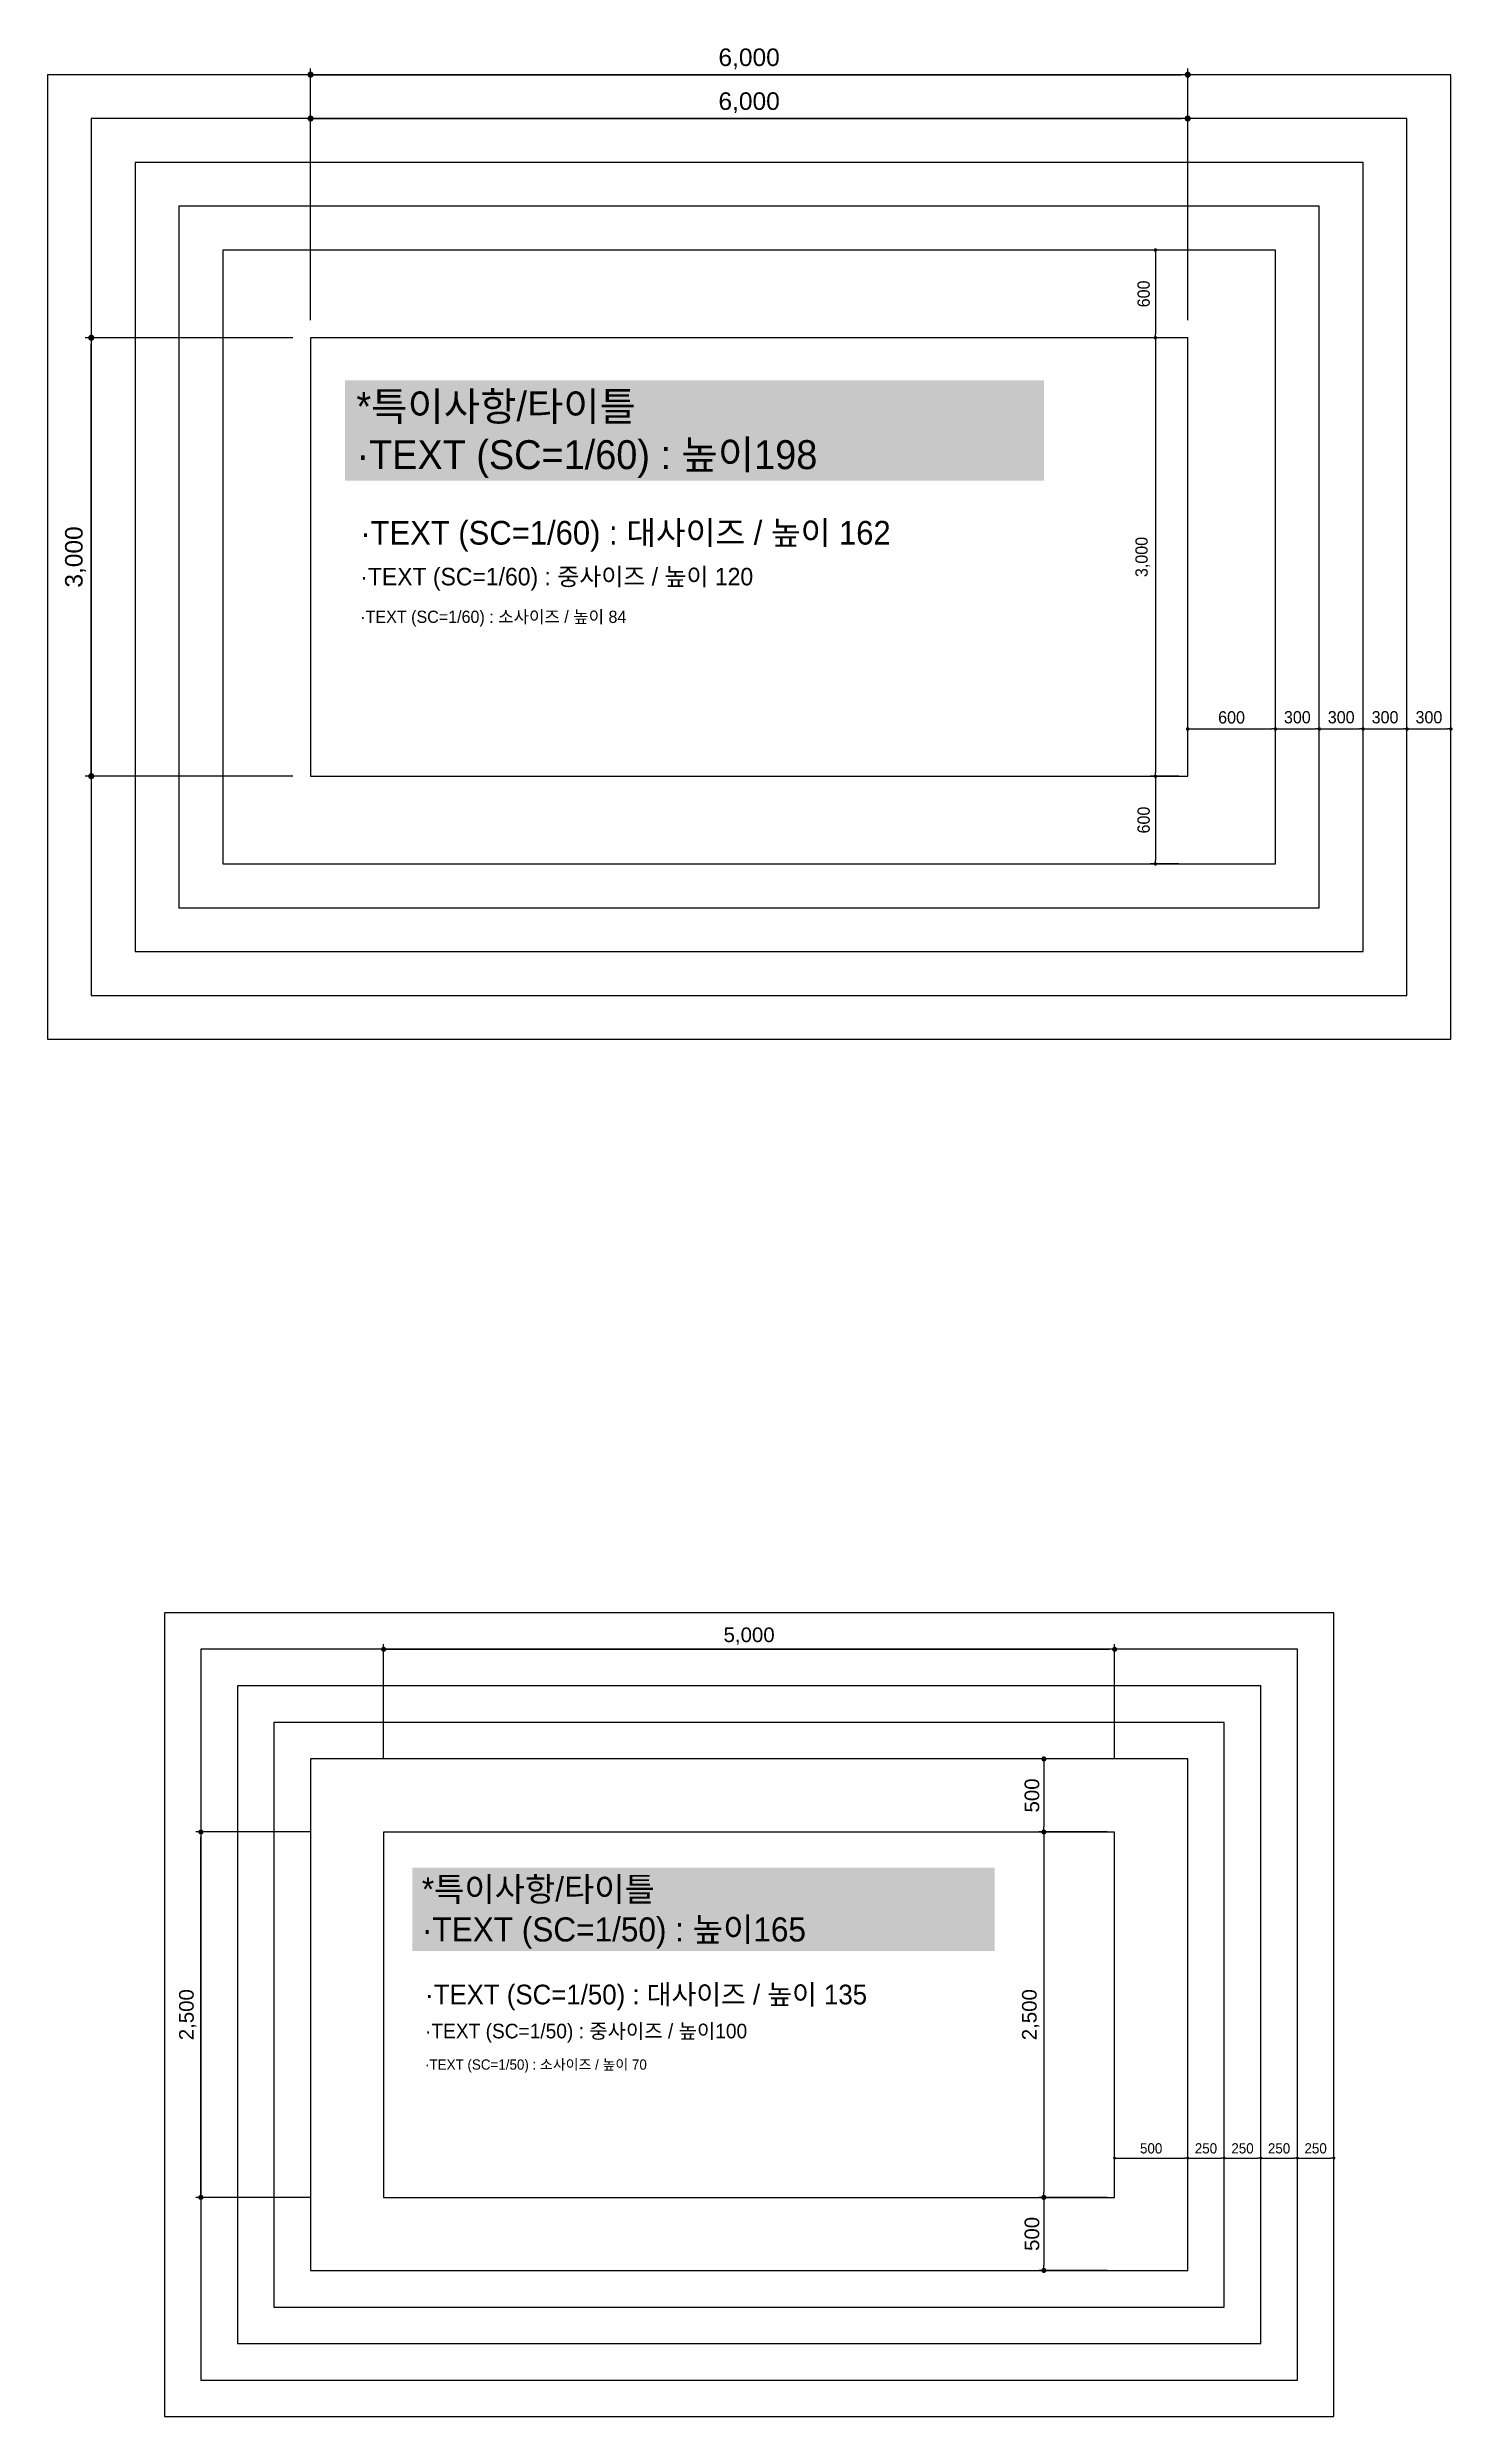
# Model space of a CAD drawing. Header units: millimetres. Extents: x -223175 to 287756, y -120611 to 352956.
# Drawn here: x -202754 to -193142, y -100013 to -83802 of the extents above; entities that cross this region are included whole.
import ezdxf
from ezdxf.enums import TextEntityAlignment as Align

# ---------------------------------------------------------------- set-up
doc = ezdxf.new("R2010")
doc.units = ezdxf.units.MM
doc.header["$LTSCALE"] = 50
doc.header["$PDMODE"] = 35
doc.layers.get('DEFPOINTS').update_dxf_attribs({"color": 108})
for name, color, linetype in [('1_ 설계변경(예정작업) 240', 240, 'Continuous'), ('EL_TEXT', 4, 'Continuous'), ('I-DIM', 255, 'Continuous')]:
    doc.layers.add(name, color=color, linetype=linetype)
doc.layers.add('Defpoint_ Grid Line_ 108', color=108, linetype='Continuous', plot=False)
doc.styles.add('HY울릉도L', font='HY울릉도l.ttf')
doc.styles.get("Standard").update_dxf_attribs({"font": 'arial.ttf'})
doc.dimstyles.new('YI_DIM_050 건축', dxfattribs={"dimscale": 50, "dimtxt": 2, "dimasz": 0.7, "dimexe": 0.7, "dimexo": 10, "dimgap": 0.6, "dimtad": 1, "dimdec": 0, "dimzin": 0, "dimdsep": 46, "dimlunit": 6, "dimtxsty": 'Standard', "dimblk": 'DOT', "dimcen": 0.09, "dimdle": 1, "dimclrd": 7, "dimclre": 7, "dimclrt": 3, "dimadec": 4, "dimazin": 0, "dimtfac": 1, "dimtdec": 0, "dimtix": 1, "dimtmove": 2, "dimatfit": 3, "dimldrblk": 'DOT', "dimfxl": 1, "dimtolj": 1, "dimtzin": 0, "dimarcsym": 0})
doc.dimstyles.new('YI_DIM_050 안목치수', dxfattribs={"dimscale": 50, "dimtxt": 2, "dimasz": 0.7, "dimexe": 0.7, "dimexo": 1, "dimgap": 0.6, "dimtad": 1, "dimdec": 0, "dimzin": 0, "dimdsep": 46, "dimlunit": 6, "dimtxsty": 'Standard', "dimblk": 'DOT', "dimcen": 0.09, "dimdle": 1, "dimclrd": 14, "dimclre": 14, "dimclrt": 3, "dimadec": 0, "dimazin": 0, "dimtfac": 1, "dimtdec": 0, "dimtix": 1, "dimtmove": 2, "dimatfit": 3, "dimldrblk": 'DOT', "dimfxl": 1, "dimtolj": 1, "dimtzin": 0, "dimarcsym": 0})
doc.dimstyles.new('YI_DIM_050 최소치수', dxfattribs={"dimscale": 50, "dimtxt": 1.4, "dimasz": 0.4, "dimexe": 0.6, "dimexo": 1.5, "dimgap": 0.6, "dimtad": 1, "dimdec": 0, "dimdsep": 46, "dimlunit": 6, "dimtxsty": 'HY울릉도L', "dimblk": 'DOT', "dimcen": 5, "dimdle": 1.5, "dimclrd": 14, "dimclre": 14, "dimclrt": 4, "dimadec": 0, "dimazin": 0, "dimtfac": 1, "dimtdec": 0, "dimtix": 1, "dimtmove": 2, "dimatfit": 3, "dimldrblk": 'DOT', "dimfxl": 1, "dimtolj": 1, "dimtzin": 0, "dimarcsym": 0})
doc.dimstyles.new('YI_DIM_060 건축', dxfattribs={"dimscale": 60, "dimtxt": 2, "dimasz": 0.7, "dimexe": 0.7, "dimexo": 10, "dimgap": 0.6, "dimtad": 1, "dimdec": 0, "dimzin": 0, "dimdsep": 46, "dimlunit": 6, "dimtxsty": 'Standard', "dimblk": 'DOT', "dimcen": 0.09, "dimdle": 1, "dimclrd": 7, "dimclre": 7, "dimclrt": 3, "dimadec": 4, "dimazin": 0, "dimtfac": 1, "dimtdec": 0, "dimtix": 1, "dimtmove": 2, "dimatfit": 3, "dimldrblk": 'DOT', "dimfxl": 1, "dimtolj": 1, "dimtzin": 0, "dimarcsym": 0})
doc.dimstyles.new('YI_DIM_060 안목치수', dxfattribs={"dimscale": 60, "dimtxt": 2, "dimasz": 0.7, "dimexe": 0.7, "dimexo": 2, "dimgap": 0.6, "dimtad": 1, "dimdec": 0, "dimzin": 0, "dimdsep": 46, "dimlunit": 6, "dimtxsty": 'Standard', "dimblk": 'DOT', "dimcen": 0.09, "dimdle": 1, "dimclrd": 14, "dimclre": 14, "dimclrt": 4, "dimadec": 0, "dimazin": 0, "dimtfac": 1, "dimtdec": 0, "dimtix": 1, "dimtmove": 2, "dimatfit": 3, "dimldrblk": 'DOT', "dimfxl": 1, "dimtolj": 1, "dimtzin": 0, "dimarcsym": 0})
doc.dimstyles.new('YI_DIM_060 최소치수', dxfattribs={"dimscale": 60, "dimtxt": 1.4, "dimasz": 0.4, "dimexe": 0.6, "dimexo": 1, "dimgap": 0.6, "dimtad": 1, "dimdec": 0, "dimdsep": 46, "dimlunit": 6, "dimtxsty": 'HY울릉도L', "dimblk": 'DOT', "dimcen": 5, "dimdle": 1.5, "dimclrd": 14, "dimclre": 14, "dimclrt": 4, "dimadec": 0, "dimazin": 0, "dimtfac": 1, "dimtdec": 0, "dimtix": 1, "dimtmove": 2, "dimatfit": 3, "dimldrblk": 'DOT', "dimfxl": 1, "dimtolj": 1, "dimtzin": 0, "dimarcsym": 0})

msp = doc.modelspace()

# ---------------------------------------------------------------- texts
at = {"layer": '1_ 설계변경(예정작업) 240', "color": 7, "attachment_point": 4, "style": 'HY울릉도L', "bg_fill": 1, "box_fill_scale": 1.4, "bg_fill_color": 8, "bg_fill_transparency": 11079682}
for s, insert, char_height, width in [('\\A1;*특이사항/타이틀\\P·TEXT (SC=1/60) : 높이198', (-200640.1547, -86453.665), 198, 4623.742454), ('\\A1;*특이사항/타이틀\\P·TEXT (SC=1/50) : 높이165', (-200192.4596, -96566.9454), 165, 3853.118711)]:
    msp.add_mtext(s, dxfattribs=dict(at, insert=insert, char_height=char_height, width=width))
at = {"layer": 'EL_TEXT', "ltscale": 0.5, "style": 'HY울릉도L'}
for s, height, p in [('·TEXT (SC=1/60) : 대사이즈 / 높이 162', 162, (-200613.9599, -87123.3013, 0)), ('·TEXT (SC=1/60) : 중사이즈 / 높이 120', 120, (-200613.9599, -87423.3013, 0)), ('·TEXT (SC=1/60) : 소사이즈 / 높이 84', 84, (-200613.9599, -87698.3123, 0)), ('·TEXT (SC=1/50) : 대사이즈 / 높이 135', 135, (-200170.6306, -97124.9756, 0)), ('·TEXT (SC=1/50) : 중사이즈 / 높이100', 100, (-200170.6306, -97374.9756, 0)), ('·TEXT (SC=1/50) : 소사이즈 / 높이 70', 70, (-200170.6306, -97604.1515, 0))]:
    msp.add_text(s, height=height, dxfattribs=at).set_placement(p, align=Align.MIDDLE_LEFT)

# ---------------------------------------------------------------- blocks, each defined once
blk = doc.blocks.new('_Dot')
at = {"color": 0, "linetype": 'ByBlock', "lineweight": -2}
blk.add_line((-0.5, 0), (-1, 0), dxfattribs=at)
at = {"color": 0, "linetype": 'ByBlock', "const_width": 0.5}
blk.add_lwpolyline([(-0.25, 0, 1), (0.25, 0, 1)], format="xyb", close=True, dxfattribs=at)
blk = doc.blocks.new('*D1329')
at = {"layer": 'DEFPOINTS', "color": 0}
for p in [(-202454, -85789), (-200954, -85789), (-200954, -88789)]:
    blk.add_point(p, dxfattribs=at)
at = {"layer": 'I-DIM', "color": 14, "lineweight": -2}
for p, q in [((-201074, -85789), (-202496, -85789)), ((-202454, -88747), (-202454, -85831)), ((-201074, -88789), (-202496, -88789))]:
    blk.add_line(p, q, dxfattribs=at)
at = {"layer": 'I-DIM', "color": 14, "linetype": 'ByBlock', "lineweight": -2, "xscale": 42, "yscale": 42, "zscale": 42}
for p, rotation in [((-202454, -85789), 90), ((-202454, -88789), 270)]:
    blk.add_blockref('_Dot', p, dxfattribs=dict(at, rotation=rotation))
at = {"layer": 'I-DIM', "color": 4, "insert": (-202562, -87289), "char_height": 120, "attachment_point": 5, "rotation": 90}
blk.add_mtext('\\A1;3,000', dxfattribs=at)
blk = doc.blocks.new('*D1330')
at = {"layer": 'DEFPOINTS', "color": 0}
for p in [(-194954, -83989), (-200954, -85789), (-194954, -85789)]:
    blk.add_point(p, dxfattribs=at)
at = {"layer": 'I-DIM', "color": 7, "lineweight": -2}
for p, q in [((-200954, -85189), (-200954, -83947)), ((-194954, -85189), (-194954, -83947)), ((-200912, -83989), (-194996, -83989))]:
    blk.add_line(p, q, dxfattribs=at)
at = {"layer": 'I-DIM', "color": 7, "linetype": 'ByBlock', "lineweight": -2, "xscale": 42, "yscale": 42, "zscale": 42, "rotation": 180}
blk.add_blockref('_Dot', (-200954, -83989), dxfattribs=at)
at = {"layer": 'I-DIM', "color": 7, "linetype": 'ByBlock', "lineweight": -2, "xscale": 42, "yscale": 42, "zscale": 42}
blk.add_blockref('_Dot', (-194954, -83989), dxfattribs=at)
at = {"layer": 'I-DIM', "color": 3, "insert": (-197954, -83881), "char_height": 120, "attachment_point": 5}
blk.add_mtext('\\A1;6,000', dxfattribs=at)
blk = doc.blocks.new('*D1331')
at = {"layer": 'DEFPOINTS', "color": 0}
for p in [(-194954, -85189), (-195175, -85789), (-194954, -85789)]:
    blk.add_point(p, dxfattribs=at)
at = {"layer": 'I-DIM', "color": 14, "lineweight": -2}
for p, q in [((-195014, -85189), (-195211, -85189)), ((-195175, -85213), (-195175, -85765)), ((-195014, -85789), (-195211, -85789))]:
    blk.add_line(p, q, dxfattribs=at)
at = {"layer": 'I-DIM', "color": 14, "linetype": 'ByBlock', "lineweight": -2, "xscale": 24, "yscale": 24, "zscale": 24}
for p, rotation in [((-195175, -85189), 90), ((-195175, -85789), 270)]:
    blk.add_blockref('_Dot', p, dxfattribs=dict(at, rotation=rotation))
at = {"layer": 'I-DIM', "color": 4, "insert": (-195255, -85489), "char_height": 84, "attachment_point": 5, "rotation": 90, "style": 'HY울릉도L'}
blk.add_mtext('\\A1;600', dxfattribs=at)
blk = doc.blocks.new('*D1332')
at = {"layer": 'DEFPOINTS', "color": 0}
for p in [(-194954, -85789), (-195175, -88789), (-194954, -88789)]:
    blk.add_point(p, dxfattribs=at)
at = {"layer": 'I-DIM', "color": 14, "lineweight": -2}
for p, q in [((-195014, -85789), (-195211, -85789)), ((-195175, -85813), (-195175, -88765)), ((-195014, -88789), (-195211, -88789))]:
    blk.add_line(p, q, dxfattribs=at)
at = {"layer": 'I-DIM', "color": 14, "linetype": 'ByBlock', "lineweight": -2, "xscale": 24, "yscale": 24, "zscale": 24}
for p, rotation in [((-195175, -85789), 90), ((-195175, -88789), 270)]:
    blk.add_blockref('_Dot', p, dxfattribs=dict(at, rotation=rotation))
at = {"layer": 'I-DIM', "color": 4, "insert": (-195262, -87289), "char_height": 84, "attachment_point": 5, "rotation": 90, "style": 'HY울릉도L'}
blk.add_mtext('\\A1;3,000', dxfattribs=at)
blk = doc.blocks.new('*D1333')
at = {"layer": 'DEFPOINTS', "color": 0}
for p in [(-194954, -88789), (-195175, -89389), (-194954, -89389)]:
    blk.add_point(p, dxfattribs=at)
at = {"layer": 'I-DIM', "color": 14, "lineweight": -2}
for p, q in [((-195014, -88789), (-195211, -88789)), ((-195175, -88813), (-195175, -89365)), ((-195014, -89389), (-195211, -89389))]:
    blk.add_line(p, q, dxfattribs=at)
at = {"layer": 'I-DIM', "color": 14, "linetype": 'ByBlock', "lineweight": -2, "xscale": 24, "yscale": 24, "zscale": 24}
for p, rotation in [((-195175, -88789), 90), ((-195175, -89389), 270)]:
    blk.add_blockref('_Dot', p, dxfattribs=dict(at, rotation=rotation))
at = {"layer": 'I-DIM', "color": 4, "insert": (-195255, -89089), "char_height": 84, "attachment_point": 5, "rotation": 90, "style": 'HY울릉도L'}
blk.add_mtext('\\A1;600', dxfattribs=at)
blk = doc.blocks.new('*D1334')
at = {"layer": 'DEFPOINTS', "color": 0}
for p in [(-194354, -88466), (-194954, -88789), (-194354, -88789)]:
    blk.add_point(p, dxfattribs=at)
at = {"layer": 'I-DIM', "color": 14, "lineweight": -2}
for p, q in [((-194954, -88729), (-194954, -88430)), ((-194930, -88466), (-194378, -88466)), ((-194354, -88729), (-194354, -88430))]:
    blk.add_line(p, q, dxfattribs=at)
at = {"layer": 'I-DIM', "color": 14, "linetype": 'ByBlock', "lineweight": -2, "xscale": 24, "yscale": 24, "zscale": 24, "rotation": 180}
blk.add_blockref('_Dot', (-194954, -88466), dxfattribs=at)
at = {"layer": 'I-DIM', "color": 14, "linetype": 'ByBlock', "lineweight": -2, "xscale": 24, "yscale": 24, "zscale": 24}
blk.add_blockref('_Dot', (-194354, -88466), dxfattribs=at)
at = {"layer": 'I-DIM', "color": 4, "insert": (-194654, -88387), "char_height": 84, "attachment_point": 5, "style": 'HY울릉도L'}
blk.add_mtext('\\A1;600', dxfattribs=at)
blk = doc.blocks.new('*D1335')
at = {"layer": 'DEFPOINTS', "color": 0}
for p in [(-194054, -88466), (-194354, -88789), (-194054, -88789)]:
    blk.add_point(p, dxfattribs=at)
at = {"layer": 'I-DIM', "color": 14, "lineweight": -2}
for p, q in [((-194354, -88729), (-194354, -88430)), ((-194330, -88466), (-194078, -88466)), ((-194054, -88729), (-194054, -88430))]:
    blk.add_line(p, q, dxfattribs=at)
at = {"layer": 'I-DIM', "color": 14, "linetype": 'ByBlock', "lineweight": -2, "xscale": 24, "yscale": 24, "zscale": 24, "rotation": 180}
blk.add_blockref('_Dot', (-194354, -88466), dxfattribs=at)
at = {"layer": 'I-DIM', "color": 14, "linetype": 'ByBlock', "lineweight": -2, "xscale": 24, "yscale": 24, "zscale": 24}
blk.add_blockref('_Dot', (-194054, -88466), dxfattribs=at)
at = {"layer": 'I-DIM', "color": 4, "insert": (-194204, -88386), "char_height": 84, "attachment_point": 5, "style": 'HY울릉도L'}
blk.add_mtext('\\A1;300', dxfattribs=at)
blk = doc.blocks.new('*D1336')
at = {"layer": 'DEFPOINTS', "color": 0}
for p in [(-193754, -88466), (-194054, -88789), (-193754, -88789)]:
    blk.add_point(p, dxfattribs=at)
at = {"layer": 'I-DIM', "color": 14, "lineweight": -2}
for p, q in [((-194054, -88729), (-194054, -88430)), ((-194030, -88466), (-193778, -88466)), ((-193754, -88729), (-193754, -88430))]:
    blk.add_line(p, q, dxfattribs=at)
at = {"layer": 'I-DIM', "color": 14, "linetype": 'ByBlock', "lineweight": -2, "xscale": 24, "yscale": 24, "zscale": 24, "rotation": 180}
blk.add_blockref('_Dot', (-194054, -88466), dxfattribs=at)
at = {"layer": 'I-DIM', "color": 14, "linetype": 'ByBlock', "lineweight": -2, "xscale": 24, "yscale": 24, "zscale": 24}
blk.add_blockref('_Dot', (-193754, -88466), dxfattribs=at)
at = {"layer": 'I-DIM', "color": 4, "insert": (-193904, -88386), "char_height": 84, "attachment_point": 5, "style": 'HY울릉도L'}
blk.add_mtext('\\A1;300', dxfattribs=at)
blk = doc.blocks.new('*D1337')
at = {"layer": 'DEFPOINTS', "color": 0}
for p in [(-193454, -88466), (-193754, -88789), (-193454, -88789)]:
    blk.add_point(p, dxfattribs=at)
at = {"layer": 'I-DIM', "color": 14, "lineweight": -2}
for p, q in [((-193754, -88729), (-193754, -88430)), ((-193730, -88466), (-193478, -88466)), ((-193454, -88729), (-193454, -88430))]:
    blk.add_line(p, q, dxfattribs=at)
at = {"layer": 'I-DIM', "color": 14, "linetype": 'ByBlock', "lineweight": -2, "xscale": 24, "yscale": 24, "zscale": 24, "rotation": 180}
blk.add_blockref('_Dot', (-193754, -88466), dxfattribs=at)
at = {"layer": 'I-DIM', "color": 14, "linetype": 'ByBlock', "lineweight": -2, "xscale": 24, "yscale": 24, "zscale": 24}
blk.add_blockref('_Dot', (-193454, -88466), dxfattribs=at)
at = {"layer": 'I-DIM', "color": 4, "insert": (-193604, -88386), "char_height": 84, "attachment_point": 5, "style": 'HY울릉도L'}
blk.add_mtext('\\A1;300', dxfattribs=at)
blk = doc.blocks.new('*D1338')
at = {"layer": 'DEFPOINTS', "color": 0}
for p in [(-194954, -84289), (-200954, -85789), (-194954, -85789)]:
    blk.add_point(p, dxfattribs=at)
at = {"layer": 'I-DIM', "color": 14, "lineweight": -2}
for p, q in [((-200954, -85669), (-200954, -84247)), ((-200912, -84289), (-194996, -84289)), ((-194954, -85669), (-194954, -84247))]:
    blk.add_line(p, q, dxfattribs=at)
at = {"layer": 'I-DIM', "color": 14, "linetype": 'ByBlock', "lineweight": -2, "xscale": 42, "yscale": 42, "zscale": 42, "rotation": 180}
blk.add_blockref('_Dot', (-200954, -84289), dxfattribs=at)
at = {"layer": 'I-DIM', "color": 14, "linetype": 'ByBlock', "lineweight": -2, "xscale": 42, "yscale": 42, "zscale": 42}
blk.add_blockref('_Dot', (-194954, -84289), dxfattribs=at)
at = {"layer": 'I-DIM', "color": 4, "insert": (-197954, -84181), "char_height": 120, "attachment_point": 5}
blk.add_mtext('\\A1;6,000', dxfattribs=at)
blk = doc.blocks.new('*D1339')
at = {"layer": 'DEFPOINTS', "color": 0}
for p in [(-193154, -88466), (-193454, -88789), (-193154, -88789)]:
    blk.add_point(p, dxfattribs=at)
at = {"layer": 'I-DIM', "color": 14, "lineweight": -2}
for p, q in [((-193454, -88729), (-193454, -88430)), ((-193430, -88466), (-193178, -88466)), ((-193154, -88729), (-193154, -88430))]:
    blk.add_line(p, q, dxfattribs=at)
at = {"layer": 'I-DIM', "color": 14, "linetype": 'ByBlock', "lineweight": -2, "xscale": 24, "yscale": 24, "zscale": 24, "rotation": 180}
blk.add_blockref('_Dot', (-193454, -88466), dxfattribs=at)
at = {"layer": 'I-DIM', "color": 14, "linetype": 'ByBlock', "lineweight": -2, "xscale": 24, "yscale": 24, "zscale": 24}
blk.add_blockref('_Dot', (-193154, -88466), dxfattribs=at)
at = {"layer": 'I-DIM', "color": 4, "insert": (-193304, -88386), "char_height": 84, "attachment_point": 5, "style": 'HY울릉도L'}
blk.add_mtext('\\A1;300', dxfattribs=at)
blk = doc.blocks.new('*D1404')
at = {"layer": 'DEFPOINTS', "color": 0}
for p in [(-201704, -96013), (-200454, -96013), (-200454, -98513)]:
    blk.add_point(p, dxfattribs=at)
at = {"layer": 'I-DIM', "color": 7, "lineweight": -2}
for p, q in [((-200954, -96013), (-201739, -96013)), ((-201704, -98478), (-201704, -96048)), ((-200954, -98513), (-201739, -98513))]:
    blk.add_line(p, q, dxfattribs=at)
at = {"layer": 'I-DIM', "color": 7, "linetype": 'ByBlock', "lineweight": -2, "xscale": 35, "yscale": 35, "zscale": 35}
for p, rotation in [((-201704, -96013), 90), ((-201704, -98513), 270)]:
    blk.add_blockref('_Dot', p, dxfattribs=dict(at, rotation=rotation))
at = {"layer": 'I-DIM', "color": 3, "insert": (-201794, -97263), "char_height": 100, "attachment_point": 5, "rotation": 90}
blk.add_mtext('\\A1;2,500', dxfattribs=at)
blk = doc.blocks.new('*D1405')
at = {"layer": 'DEFPOINTS', "color": 0}
for p in [(-195454, -95513), (-195938, -96013), (-195454, -96013)]:
    blk.add_point(p, dxfattribs=at)
at = {"layer": 'I-DIM', "color": 14, "lineweight": -2}
for p, q in [((-195504, -95513), (-195973, -95513)), ((-195938, -95548), (-195938, -95978)), ((-195504, -96013), (-195973, -96013))]:
    blk.add_line(p, q, dxfattribs=at)
at = {"layer": 'I-DIM', "color": 14, "linetype": 'ByBlock', "lineweight": -2, "xscale": 35, "yscale": 35, "zscale": 35}
for p, rotation in [((-195938, -95513), 90), ((-195938, -96013), 270)]:
    blk.add_blockref('_Dot', p, dxfattribs=dict(at, rotation=rotation))
at = {"layer": 'I-DIM', "color": 3, "insert": (-196019, -95763), "char_height": 100, "attachment_point": 5, "rotation": 90}
blk.add_mtext('\\A1;500', dxfattribs=at)
blk = doc.blocks.new('*D1406')
at = {"layer": 'DEFPOINTS', "color": 0}
for p in [(-195454, -96013), (-195938, -98513), (-195454, -98513)]:
    blk.add_point(p, dxfattribs=at)
at = {"layer": 'I-DIM', "color": 14, "lineweight": -2}
for p, q in [((-195504, -96013), (-195973, -96013)), ((-195938, -96048), (-195938, -98478)), ((-195504, -98513), (-195973, -98513))]:
    blk.add_line(p, q, dxfattribs=at)
at = {"layer": 'I-DIM', "color": 14, "linetype": 'ByBlock', "lineweight": -2, "xscale": 35, "yscale": 35, "zscale": 35}
for p, rotation in [((-195938, -96013), 90), ((-195938, -98513), 270)]:
    blk.add_blockref('_Dot', p, dxfattribs=dict(at, rotation=rotation))
at = {"layer": 'I-DIM', "color": 3, "insert": (-196028, -97263), "char_height": 100, "attachment_point": 5, "rotation": 90}
blk.add_mtext('\\A1;2,500', dxfattribs=at)
blk = doc.blocks.new('*D1407')
at = {"layer": 'DEFPOINTS', "color": 0}
for p in [(-195454, -98513), (-195938, -99013), (-195454, -99013)]:
    blk.add_point(p, dxfattribs=at)
at = {"layer": 'I-DIM', "color": 14, "lineweight": -2}
for p, q in [((-195504, -98513), (-195973, -98513)), ((-195938, -98548), (-195938, -98978)), ((-195504, -99013), (-195973, -99013))]:
    blk.add_line(p, q, dxfattribs=at)
at = {"layer": 'I-DIM', "color": 14, "linetype": 'ByBlock', "lineweight": -2, "xscale": 35, "yscale": 35, "zscale": 35}
for p, rotation in [((-195938, -98513), 90), ((-195938, -99013), 270)]:
    blk.add_blockref('_Dot', p, dxfattribs=dict(at, rotation=rotation))
at = {"layer": 'I-DIM', "color": 3, "insert": (-196019, -98763), "char_height": 100, "attachment_point": 5, "rotation": 90}
blk.add_mtext('\\A1;500', dxfattribs=at)
blk = doc.blocks.new('*D1408')
at = {"layer": 'DEFPOINTS', "color": 0}
for p in [(-194954, -98244), (-195454, -98513), (-194954, -98513)]:
    blk.add_point(p, dxfattribs=at)
at = {"layer": 'I-DIM', "color": 14, "lineweight": -2}
for p, q in [((-195454, -98438), (-195454, -98214)), ((-194954, -98438), (-194954, -98214)), ((-195434, -98244), (-194974, -98244))]:
    blk.add_line(p, q, dxfattribs=at)
at = {"layer": 'I-DIM', "color": 14, "linetype": 'ByBlock', "lineweight": -2, "xscale": 20, "yscale": 20, "zscale": 20, "rotation": 180}
blk.add_blockref('_Dot', (-195454, -98244), dxfattribs=at)
at = {"layer": 'I-DIM', "color": 14, "linetype": 'ByBlock', "lineweight": -2, "xscale": 20, "yscale": 20, "zscale": 20}
blk.add_blockref('_Dot', (-194954, -98244), dxfattribs=at)
at = {"layer": 'I-DIM', "color": 4, "insert": (-195204, -98178), "char_height": 70, "attachment_point": 5, "style": 'HY울릉도L'}
blk.add_mtext('\\A1;500', dxfattribs=at)
blk = doc.blocks.new('*D1409')
at = {"layer": 'DEFPOINTS', "color": 0}
for p in [(-194704, -98244), (-194954, -98513), (-194704, -98513)]:
    blk.add_point(p, dxfattribs=at)
at = {"layer": 'I-DIM', "color": 14, "lineweight": -2}
for p, q in [((-194954, -98438), (-194954, -98214)), ((-194704, -98438), (-194704, -98214)), ((-194934, -98244), (-194724, -98244))]:
    blk.add_line(p, q, dxfattribs=at)
at = {"layer": 'I-DIM', "color": 14, "linetype": 'ByBlock', "lineweight": -2, "xscale": 20, "yscale": 20, "zscale": 20, "rotation": 180}
blk.add_blockref('_Dot', (-194954, -98244), dxfattribs=at)
at = {"layer": 'I-DIM', "color": 14, "linetype": 'ByBlock', "lineweight": -2, "xscale": 20, "yscale": 20, "zscale": 20}
blk.add_blockref('_Dot', (-194704, -98244), dxfattribs=at)
at = {"layer": 'I-DIM', "color": 4, "insert": (-194829, -98178), "char_height": 70, "attachment_point": 5, "style": 'HY울릉도L'}
blk.add_mtext('\\A1;250', dxfattribs=at)
blk = doc.blocks.new('*D1410')
at = {"layer": 'DEFPOINTS', "color": 0}
for p in [(-194204, -98244), (-194454, -98513), (-194204, -98513)]:
    blk.add_point(p, dxfattribs=at)
at = {"layer": 'I-DIM', "color": 14, "lineweight": -2}
for p, q in [((-194454, -98438), (-194454, -98214)), ((-194204, -98438), (-194204, -98214)), ((-194434, -98244), (-194224, -98244))]:
    blk.add_line(p, q, dxfattribs=at)
at = {"layer": 'I-DIM', "color": 14, "linetype": 'ByBlock', "lineweight": -2, "xscale": 20, "yscale": 20, "zscale": 20, "rotation": 180}
blk.add_blockref('_Dot', (-194454, -98244), dxfattribs=at)
at = {"layer": 'I-DIM', "color": 14, "linetype": 'ByBlock', "lineweight": -2, "xscale": 20, "yscale": 20, "zscale": 20}
blk.add_blockref('_Dot', (-194204, -98244), dxfattribs=at)
at = {"layer": 'I-DIM', "color": 4, "insert": (-194329, -98178), "char_height": 70, "attachment_point": 5, "style": 'HY울릉도L'}
blk.add_mtext('\\A1;250', dxfattribs=at)
blk = doc.blocks.new('*D1411')
at = {"layer": 'DEFPOINTS', "color": 0}
for p in [(-193954, -98244), (-194204, -98513), (-193954, -98513)]:
    blk.add_point(p, dxfattribs=at)
at = {"layer": 'I-DIM', "color": 14, "lineweight": -2}
for p, q in [((-194204, -98438), (-194204, -98214)), ((-193954, -98438), (-193954, -98214)), ((-194184, -98244), (-193974, -98244))]:
    blk.add_line(p, q, dxfattribs=at)
at = {"layer": 'I-DIM', "color": 14, "linetype": 'ByBlock', "lineweight": -2, "xscale": 20, "yscale": 20, "zscale": 20, "rotation": 180}
blk.add_blockref('_Dot', (-194204, -98244), dxfattribs=at)
at = {"layer": 'I-DIM', "color": 14, "linetype": 'ByBlock', "lineweight": -2, "xscale": 20, "yscale": 20, "zscale": 20}
blk.add_blockref('_Dot', (-193954, -98244), dxfattribs=at)
at = {"layer": 'I-DIM', "color": 4, "insert": (-194079, -98178), "char_height": 70, "attachment_point": 5, "style": 'HY울릉도L'}
blk.add_mtext('\\A1;250', dxfattribs=at)
blk = doc.blocks.new('*D1412')
at = {"layer": 'DEFPOINTS', "color": 0}
for p in [(-195454, -94763), (-200454, -96013), (-195454, -96013)]:
    blk.add_point(p, dxfattribs=at)
at = {"layer": 'I-DIM', "color": 7, "lineweight": -2}
for p, q in [((-200454, -95513), (-200454, -94728)), ((-200419, -94763), (-195489, -94763)), ((-195454, -95513), (-195454, -94728))]:
    blk.add_line(p, q, dxfattribs=at)
at = {"layer": 'I-DIM', "color": 7, "linetype": 'ByBlock', "lineweight": -2, "xscale": 35, "yscale": 35, "zscale": 35, "rotation": 180}
blk.add_blockref('_Dot', (-200454, -94763), dxfattribs=at)
at = {"layer": 'I-DIM', "color": 7, "linetype": 'ByBlock', "lineweight": -2, "xscale": 35, "yscale": 35, "zscale": 35}
blk.add_blockref('_Dot', (-195454, -94763), dxfattribs=at)
at = {"layer": 'I-DIM', "color": 3, "insert": (-197954, -94673), "char_height": 100, "attachment_point": 5}
blk.add_mtext('\\A1;5,000', dxfattribs=at)
blk = doc.blocks.new('*D1431')
at = {"layer": 'DEFPOINTS', "color": 0}
for p in [(-194454, -98244), (-194704, -98513), (-194454, -98513)]:
    blk.add_point(p, dxfattribs=at)
at = {"layer": 'I-DIM', "color": 14, "lineweight": -2}
for p, q in [((-194704, -98438), (-194704, -98214)), ((-194454, -98438), (-194454, -98214)), ((-194684, -98244), (-194474, -98244))]:
    blk.add_line(p, q, dxfattribs=at)
at = {"layer": 'I-DIM', "color": 14, "linetype": 'ByBlock', "lineweight": -2, "xscale": 20, "yscale": 20, "zscale": 20, "rotation": 180}
blk.add_blockref('_Dot', (-194704, -98244), dxfattribs=at)
at = {"layer": 'I-DIM', "color": 14, "linetype": 'ByBlock', "lineweight": -2, "xscale": 20, "yscale": 20, "zscale": 20}
blk.add_blockref('_Dot', (-194454, -98244), dxfattribs=at)
at = {"layer": 'I-DIM', "color": 4, "insert": (-194579, -98178), "char_height": 70, "attachment_point": 5, "style": 'HY울릉도L'}
blk.add_mtext('\\A1;250', dxfattribs=at)

# ---------------------------------------------------------------- dimensions: what is measured, and where the dimension line sits
at = {"layer": 'I-DIM'}
for base, p1, p2, dimstyle, picture, middle in [((-194953.9841, -83989.0914), (-200953.9841, -85789.0914), (-194953.9841, -85789.0914), 'YI_DIM_060 건축', '*D1330', (-197953.9841, -83880.9768)), ((-194953.9841, -84289.0914), (-200953.9841, -85789.0914), (-194953.9841, -85789.0914), 'YI_DIM_060 안목치수', '*D1338', (-197953.9841, -84180.9768)), ((-194353.9841, -88466.2952), (-194953.9841, -88789.0914), (-194353.9841, -88789.0914), 'YI_DIM_060 최소치수', '*D1334', (-194653.9841, -88386.5286)), ((-194053.9841, -88466.2952), (-194353.9841, -88789.0914), (-194053.9841, -88789.0914), 'YI_DIM_060 최소치수', '*D1335', (-194203.9841, -88386.4146)), ((-193753.9841, -88466.2952), (-194053.9841, -88789.0914), (-193753.9841, -88789.0914), 'YI_DIM_060 최소치수', '*D1336', (-193903.9841, -88386.4146)), ((-193453.9841, -88466.2952), (-193753.9841, -88789.0914), (-193453.9841, -88789.0914), 'YI_DIM_060 최소치수', '*D1337', (-193603.9841, -88386.4146)), ((-193153.9841, -88466.2952), (-193453.9841, -88789.0914), (-193153.9841, -88789.0914), 'YI_DIM_060 최소치수', '*D1339', (-193303.9841, -88386.4146)), ((-195453.9841, -94763.1341), (-200453.9841, -96013.1341), (-195453.9841, -96013.1341), 'YI_DIM_050 건축', '*D1412', (-197953.9841, -94673.0386)), ((-194953.9841, -98244.1372), (-195453.9841, -98513.1341), (-194953.9841, -98513.1341), 'YI_DIM_050 최소치수', '*D1408', (-195203.9841, -98177.6176)), ((-194703.9841, -98244.1372), (-194953.9841, -98513.1341), (-194703.9841, -98513.1341), 'YI_DIM_050 최소치수', '*D1409', (-194828.9841, -98177.6176)), ((-194453.9841, -98244.1372), (-194703.9841, -98513.1341), (-194453.9841, -98513.1341), 'YI_DIM_050 최소치수', '*D1431', (-194578.9841, -98177.6176)), ((-194203.9841, -98244.1372), (-194453.9841, -98513.1341), (-194203.9841, -98513.1341), 'YI_DIM_050 최소치수', '*D1410', (-194328.9841, -98177.6176)), ((-193953.9841, -98244.1372), (-194203.9841, -98513.1341), (-193953.9841, -98513.1341), 'YI_DIM_050 최소치수', '*D1411', (-194078.9841, -98177.6176))]:
    dim = msp.add_linear_dim(base=base, p1=p1, p2=p2, dimstyle=dimstyle, dxfattribs=at)
    dim.commit()
    dim.dimension.update_dxf_attribs({"geometry": picture, "text_midpoint": middle})
for base, p1, p2, dimstyle, picture, middle in [((-195175.436, -85789.0914), (-194953.9841, -85189.0914), (-194953.9841, -85789.0914), 'YI_DIM_060 최소치수', '*D1331', (-195255.2026, -85489.0914)), ((-202453.9841, -85789.0914), (-200953.9841, -88789.0914), (-200953.9841, -85789.0914), 'YI_DIM_060 안목치수', '*D1329', (-202562.0987, -87289.0914)), ((-195175.436, -88789.0914), (-194953.9841, -85789.0914), (-194953.9841, -88789.0914), 'YI_DIM_060 최소치수', '*D1332', (-195261.8132, -87289.0914)), ((-195175.436, -89389.0914), (-194953.9841, -88789.0914), (-194953.9841, -89389.0914), 'YI_DIM_060 최소치수', '*D1333', (-195255.2026, -89089.0914)), ((-195937.6585, -96013.1341), (-195453.9841, -95513.1341), (-195453.9841, -96013.1341), 'YI_DIM_050 안목치수', '*D1405', (-196018.7158, -95763.1341)), ((-201703.9841, -96013.1341), (-200453.9841, -98513.1341), (-200453.9841, -96013.1341), 'YI_DIM_050 건축', '*D1404', (-201794.0796, -97263.1341)), ((-195937.6585, -98513.1341), (-195453.9841, -96013.1341), (-195453.9841, -98513.1341), 'YI_DIM_050 안목치수', '*D1406', (-196027.754, -97263.1341)), ((-195937.6585, -99013.1341), (-195453.9841, -98513.1341), (-195453.9841, -99013.1341), 'YI_DIM_050 안목치수', '*D1407', (-196018.7158, -98763.1341))]:
    dim = msp.add_linear_dim(base=base, p1=p1, p2=p2, angle=90, dimstyle=dimstyle, dxfattribs=at)
    dim.commit()
    dim.dimension.update_dxf_attribs({"geometry": picture, "text_midpoint": middle})

# ---------------------------------------------------------------- linework, layer by layer
at = {"layer": 'Defpoint_ Grid Line_ 108'}
for points in [[(-193153.9841, -90589.0914), (-193153.9841, -83989.0914), (-202753.9841, -83989.0914), (-202753.9841, -90589.0914)], [(-193453.9841, -90289.0914), (-193453.9841, -84289.0914), (-202453.9841, -84289.0914), (-202453.9841, -90289.0914)], [(-193753.9841, -89989.0914), (-193753.9841, -84589.0914), (-202153.9841, -84589.0914), (-202153.9841, -89989.0914)], [(-194053.9841, -89689.0914), (-194053.9841, -84889.0914), (-201853.9841, -84889.0914), (-201853.9841, -89689.0914)], [(-194353.9841, -89389.0914), (-194353.9841, -85189.0914), (-201553.9841, -85189.0914), (-201553.9841, -89389.0914)], [(-194953.9841, -88789.0914), (-194953.9841, -85789.0914), (-200953.9841, -85789.0914), (-200953.9841, -88789.0914)], [(-193953.9841, -100013.1341), (-193953.9841, -94513.1341), (-201953.9841, -94513.1341), (-201953.9841, -100013.1341)], [(-194203.9841, -99763.1341), (-194203.9841, -94763.1341), (-201703.9841, -94763.1341), (-201703.9841, -99763.1341)], [(-194453.9841, -99513.1341), (-194453.9841, -95013.1341), (-201453.9841, -95013.1341), (-201453.9841, -99513.1341)], [(-194703.9841, -99263.1341), (-194703.9841, -95263.1341), (-201203.9841, -95263.1341), (-201203.9841, -99263.1341)], [(-194953.9841, -99013.1341), (-194953.9841, -95513.1341), (-200953.9841, -95513.1341), (-200953.9841, -99013.1341)], [(-195453.9841, -98513.1341), (-195453.9841, -96013.1341), (-200453.9841, -96013.1341), (-200453.9841, -98513.1341)]]:
    msp.add_lwpolyline(points, close=True, dxfattribs=at)

msp.set_redraw_order([(e.dxf.handle, doc.entitydb.next_handle()) for e in msp.query("TEXT MTEXT ATTDEF DIMENSION ARC_DIMENSION")])  # texts and dimensions are drawn at this point

doc.saveas('drawing.dxf')
